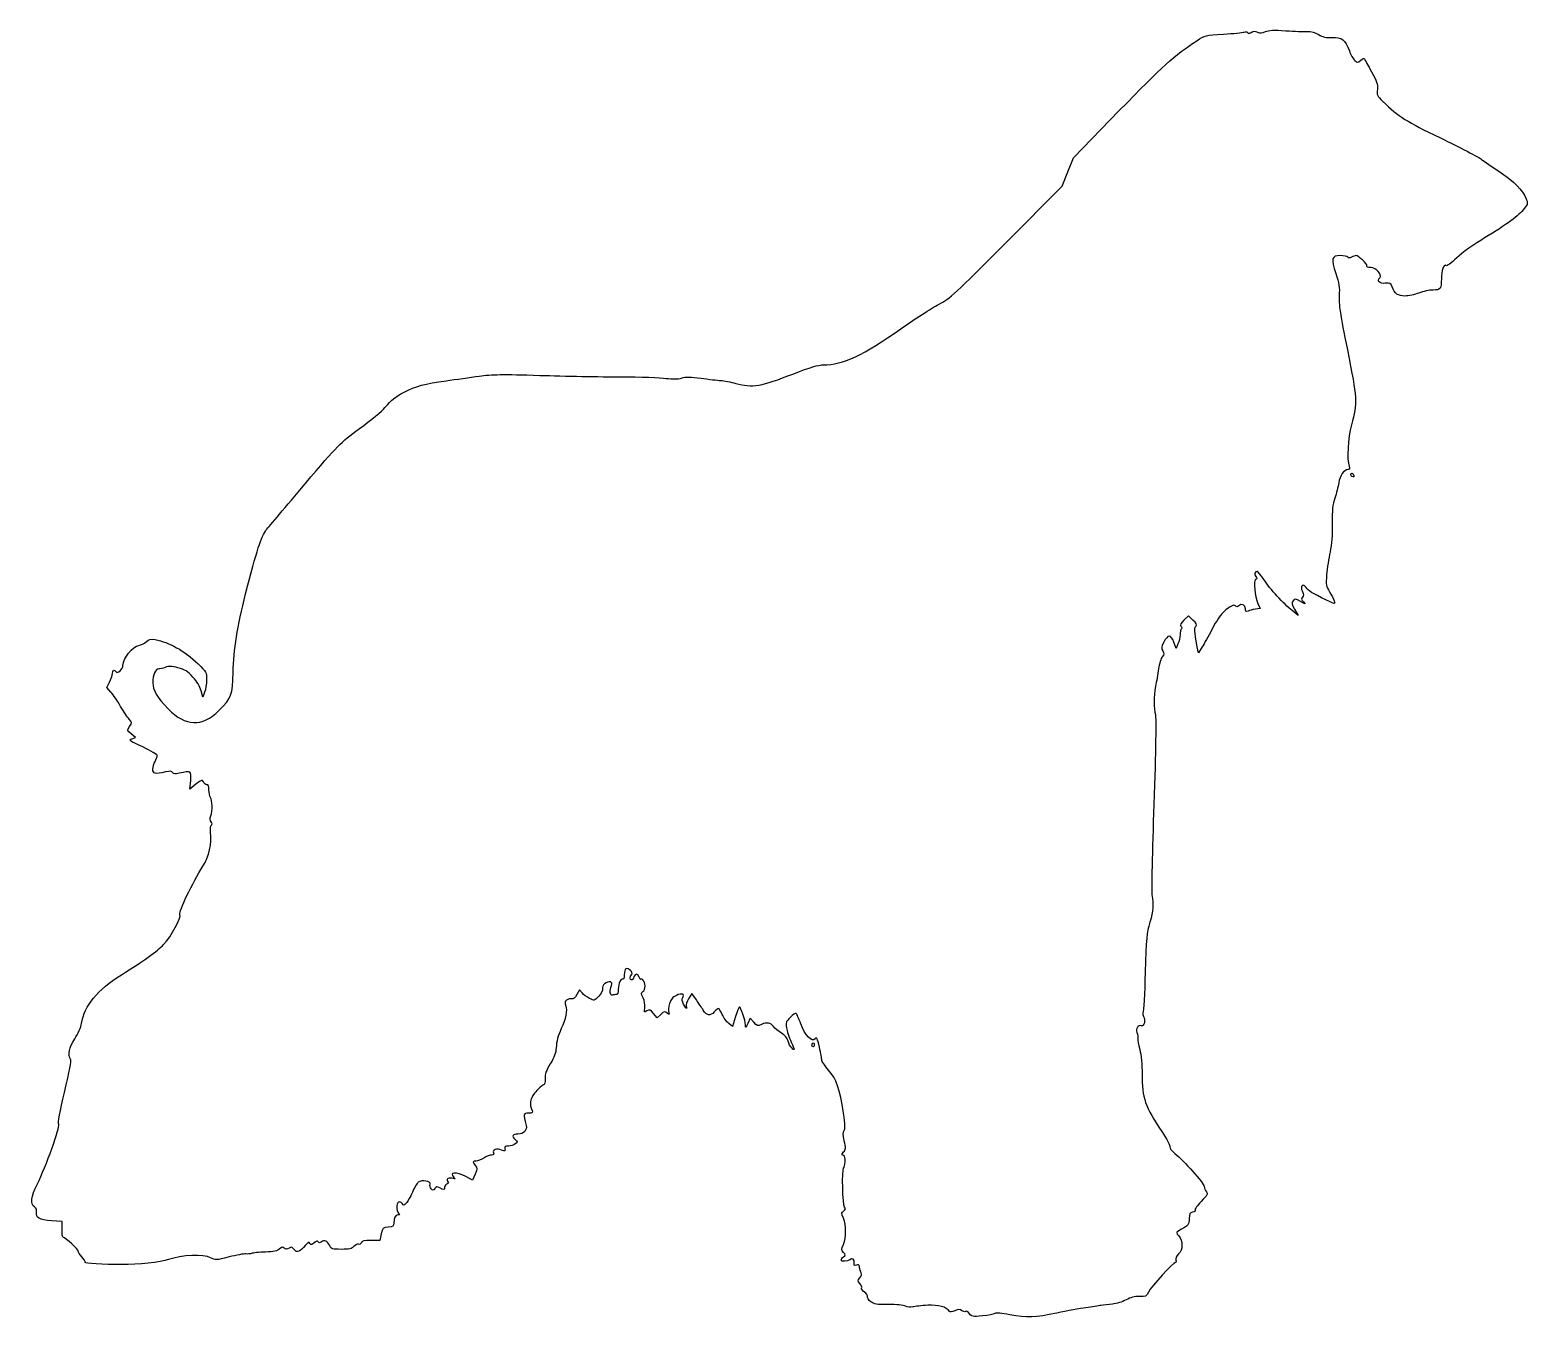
# Model space of a CAD drawing. Header units: centimetres. Extents: x -17.7 to 17.6, y -15.2 to 15.2.
import ezdxf

# ---------------------------------------------------------------- set-up
doc = ezdxf.new("R2010")
doc.units = ezdxf.units.CM
doc.header["$MEASUREMENT"] = 0
doc.layers.add('Layer 1', color=7, linetype='Continuous')

msp = doc.modelspace()

# ---------------------------------------------------------------- linework, layer by layer
at = {"layer": 'Layer 1'}
for points, knots in [([(11.44764, 15.14122), (11.37003, 15.10594), (11.32064, 15.10241), (11.26067, 15.13064), (11.26067, 15.13064), (11.2007, 15.15533), (11.15836, 15.15533), (11.1125, 15.12358), (11.1125, 15.12358), (11.06664, 15.09536), (11.03842, 15.09536), (11.02078, 15.12005), (11.02078, 15.12005), (11.0102, 15.14122), (10.97492, 15.14474), (10.93964, 15.13063), (10.93964, 15.13063), (10.90789, 15.11652), (10.68917, 15.09535), (10.45281, 15.08124), (10.45281, 15.08124), (10.033, 15.06007), (10.01889, 15.05655), (9.82487, 14.92602), (9.82487, 14.92602), (9.30276, 14.5803), (9.01701, 14.32277), (8.00101, 13.27855), (8.00101, 13.27855), (8.00101, 13.27855), (6.92151, 12.1673), (6.92151, 12.1673), (6.92151, 12.1673), (6.92151, 12.1673), (6.78745, 11.83569), (6.78745, 11.83569), (6.78745, 11.83569), (6.78745, 11.83569), (6.65692, 11.50055), (6.65692, 11.50055), (6.65692, 11.50055), (6.65692, 11.50055), (5.34811, 10.18469), (5.34811, 10.18469), (5.34811, 10.18469), (4.11339, 8.94291), (4.02167, 8.86177), (3.73944, 8.71008), (3.73944, 8.71008), (3.57363, 8.62189), (3.175, 8.36436), (2.85044, 8.13505), (2.85044, 8.13505), (1.97202, 7.51063), (1.48166, 7.28486), (1.03011, 7.28486), (1.03011, 7.28486), (0.89605, 7.28486), (0.71967, 7.23194), (0.32455, 7.07672), (0.32455, 7.07672), (-0.43745, 6.77686), (-0.64912, 6.74158), (-1.0407, 6.84741), (-1.0407, 6.84741), (-1.15712, 6.88269), (-1.31587, 6.91091), (-1.39348, 6.91797), (-1.39348, 6.91797), (-1.47109, 6.9215), (-1.67923, 6.94619), (-1.85915, 6.97089), (-1.85915, 6.97089), (-2.10609, 7.00264), (-2.21546, 7.00617), (-2.31776, 6.97442), (-2.31776, 6.97442), (-2.40948, 6.9462), (-2.52237, 6.9462), (-2.68112, 6.96736), (-2.68112, 6.96736), (-2.80812, 6.985), (-3.29143, 7.00264), (-3.75709, 7.00264), (-3.75709, 7.00264), (-4.22276, 7.00264), (-5.08001, 7.02028), (-5.66209, 7.03792), (-5.66209, 7.03792), (-6.54051, 7.06614), (-6.78392, 7.06261), (-7.09084, 7.02028), (-7.09084, 7.02028), (-7.29545, 6.99206), (-7.6447, 6.94267), (-7.86695, 6.91092), (-7.86695, 6.91092), (-8.36084, 6.84389), (-8.60073, 6.78039), (-8.85473, 6.64281), (-8.85473, 6.64281), (-9.08051, 6.52287), (-9.14754, 6.46995), (-9.30981, 6.27945), (-9.30981, 6.27945), (-9.37331, 6.20184), (-9.64495, 5.97959), (-9.90953, 5.78556), (-9.90953, 5.78556), (-10.37872, 5.43631), (-10.40342, 5.41162), (-11.19364, 4.48028), (-11.19364, 4.48028), (-11.63814, 3.95464), (-12.04736, 3.46781), (-12.10733, 3.39372), (-12.10733, 3.39372), (-12.22375, 3.24908), (-12.33311, 2.90689), (-12.59416, 1.88736), (-12.59416, 1.88736), (-12.79172, 1.1183), (-12.87638, 0.56797), (-12.89049, 0.03528), (-12.89049, 0.03528), (-12.90107, -0.50094), (-12.92224, -0.56444), (-13.22563, -0.8643), (-13.22563, -0.8643), (-13.62074, -1.25588), (-14.01232, -1.24177), (-14.41802, -0.82549), (-14.41802, -0.82549), (-14.68966, -0.53974), (-14.78138, -0.38452), (-14.78138, -0.20813), (-14.78138, -0.20813), (-14.78138, -0.02116), (-14.71788, 0.12701), (-14.6438, 0.11995), (-14.6438, 0.11995), (-14.61205, 0.11642), (-14.54149, 0.13053), (-14.48858, 0.15523), (-14.48858, 0.15523), (-14.40744, 0.18698), (-14.34394, 0.18345), (-14.18872, 0.14465), (-14.18872, 0.14465), (-14.02644, 0.10232), (-13.95941, 0.05998), (-13.83594, -0.07407), (-13.83594, -0.07407), (-13.74422, -0.17285), (-13.67013, -0.29985), (-13.64191, -0.3951), (-13.64191, -0.3951), (-13.64191, -0.3951), (-13.6031, -0.55032), (-13.6031, -0.55032), (-13.6031, -0.55032), (-13.6031, -0.55032), (-13.56077, -0.4339), (-13.56077, -0.4339), (-13.56077, -0.4339), (-13.53608, -0.3704), (-13.51491, -0.23634), (-13.51491, -0.13757), (-13.51491, -0.13757), (-13.51138, 0.03529), (-13.51844, 0.0494), (-13.71599, 0.23637), (-13.71599, 0.23637), (-14.04407, 0.55034), (-14.39685, 0.7479), (-14.72493, 0.80787), (-14.72493, 0.80787), (-14.83429, 0.82904), (-14.8731, 0.82198), (-14.94012, 0.75848), (-14.94012, 0.75848), (-14.98245, 0.71615), (-15.06359, 0.68087), (-15.11298, 0.67381), (-15.11298, 0.67381), (-15.25056, 0.6597), (-15.48692, 0.35984), (-15.48692, 0.20109), (-15.48692, 0.20109), (-15.48692, 0.11642), (-15.61039, -0.00352), (-15.64567, 0.0494), (-15.64567, 0.0494), (-15.68448, 0.11643), (-15.73386, 0.09173), (-15.73386, 0.01059), (-15.73386, 0.01059), (-15.73739, -0.03527), (-15.76561, -0.12699), (-15.80089, -0.19402), (-15.80089, -0.19402), (-15.80089, -0.19402), (-15.86792, -0.31749), (-15.86792, -0.31749), (-15.86792, -0.31749), (-15.86792, -0.31749), (-15.76914, -0.43038), (-15.76914, -0.43038), (-15.76914, -0.43038), (-15.7127, -0.49035), (-15.61039, -0.64205), (-15.53983, -0.76552), (-15.53983, -0.76552), (-15.46927, -0.88899), (-15.37755, -1.02305), (-15.33875, -1.06538), (-15.33875, -1.06538), (-15.26819, -1.14299), (-15.26819, -1.14652), (-15.32817, -1.23824), (-15.32817, -1.23824), (-15.39167, -1.33349), (-15.39167, -1.33702), (-15.28936, -1.41463), (-15.28936, -1.41463), (-15.28936, -1.41463), (-15.19058, -1.49577), (-15.19058, -1.49577), (-15.19058, -1.49577), (-15.19058, -1.49577), (-15.27525, -1.52752), (-15.27525, -1.52752), (-15.27525, -1.52752), (-15.35639, -1.55927), (-15.33522, -1.57691), (-15.01772, -1.72155), (-15.01772, -1.72155), (-14.83075, -1.80974), (-14.67553, -1.90499), (-14.67553, -1.92969), (-14.67553, -1.92969), (-14.67906, -1.95438), (-14.70022, -2.01436), (-14.72845, -2.06375), (-14.72845, -2.06375), (-14.75667, -2.11314), (-14.77784, -2.19428), (-14.78137, -2.24719), (-14.78137, -2.24719), (-14.78137, -2.35655), (-14.72845, -2.37066), (-14.48151, -2.31069), (-14.48151, -2.31069), (-14.37568, -2.286), (-14.33334, -2.28952), (-14.3157, -2.3248), (-14.3157, -2.3248), (-14.29453, -2.36361), (-14.25573, -2.36713), (-14.15695, -2.34244), (-14.15695, -2.34244), (-13.87826, -2.27894), (-13.86767, -2.286), (-13.88884, -2.51177), (-13.88884, -2.51177), (-13.88884, -2.51177), (-13.91001, -2.71285), (-13.91001, -2.71285), (-13.91001, -2.71285), (-13.91001, -2.71285), (-13.76537, -2.59643), (-13.76537, -2.59643), (-13.76537, -2.59643), (-13.63131, -2.4906), (-13.61368, -2.48707), (-13.58898, -2.54704), (-13.58898, -2.54704), (-13.57487, -2.58232), (-13.53959, -2.61054), (-13.51137, -2.61054), (-13.51137, -2.61054), (-13.47609, -2.61054), (-13.45845, -2.64935), (-13.45845, -2.73401), (-13.45845, -2.73401), (-13.45845, -2.80104), (-13.44081, -2.88218), (-13.42317, -2.9104), (-13.42317, -2.9104), (-13.37378, -2.98448), (-13.37025, -3.22437), (-13.41259, -3.34432), (-13.41259, -3.34432), (-13.44081, -3.41135), (-13.43728, -3.45368), (-13.40906, -3.48896), (-13.40906, -3.48896), (-13.38084, -3.52071), (-13.37731, -3.5454), (-13.402, -3.56304), (-13.402, -3.56304), (-13.42317, -3.57362), (-13.43022, -3.64771), (-13.41964, -3.73237), (-13.41964, -3.73237), (-13.38436, -3.98284), (-13.46197, -4.31445), (-13.59956, -4.53318), (-13.59956, -4.53318), (-13.8465, -4.91771), (-14.17812, -5.60915), (-14.14284, -5.66912), (-14.14284, -5.66912), (-14.10403, -5.73968), (-14.34392, -6.19123), (-14.52737, -6.3782), (-14.52737, -6.3782), (-14.67201, -6.52989), (-15.02479, -6.78389), (-15.51868, -7.09081), (-15.51868, -7.09081), (-16.09018, -7.44712), (-16.3971, -7.82106), (-16.4606, -8.23734), (-16.4606, -8.23734), (-16.47471, -8.32553), (-16.54527, -8.48428), (-16.62288, -8.60423), (-16.62288, -8.60423), (-16.75694, -8.81237), (-16.78869, -8.96054), (-16.72166, -9.08048), (-16.72166, -9.08048), (-16.70049, -9.12634), (-16.7393, -9.34859), (-16.86277, -9.86365), (-16.86277, -9.86365), (-16.9686, -10.31168), (-17.02152, -10.59743), (-17.00035, -10.62212), (-17.00035, -10.62212), (-16.96154, -10.66798), (-17.30374, -11.62754), (-17.50129, -12.01912), (-17.50129, -12.01912), (-17.65298, -12.32251), (-17.67768, -12.4989), (-17.57185, -12.56593), (-17.57185, -12.56593), (-17.52952, -12.59415), (-17.51188, -12.63296), (-17.52246, -12.6894), (-17.52246, -12.6894), (-17.54715, -12.8164), (-17.4519, -12.86932), (-17.16968, -12.89048), (-17.16968, -12.89048), (-17.16968, -12.89048), (-16.91568, -12.91165), (-16.91568, -12.91165), (-16.91568, -12.91165), (-16.91568, -12.91165), (-16.91921, -13.09509), (-16.91921, -13.09509), (-16.91921, -13.09509), (-16.92274, -13.1974), (-16.91215, -13.28206), (-16.89452, -13.28206), (-16.89452, -13.28206), (-16.84513, -13.28206), (-16.52763, -13.57487), (-16.53821, -13.61014), (-16.53821, -13.61014), (-16.54527, -13.63131), (-16.50646, -13.68775), (-16.45354, -13.7442), (-16.45354, -13.7442), (-16.40415, -13.79712), (-16.36887, -13.85356), (-16.37946, -13.8712), (-16.37946, -13.8712), (-16.39357, -13.89589), (-15.95965, -13.92059), (-15.50457, -13.92412), (-15.50457, -13.92412), (-15.14474, -13.92765), (-14.59793, -13.86768), (-14.41096, -13.80418), (-14.41096, -13.80418), (-14.10404, -13.69835), (-13.58193, -13.67365), (-13.41965, -13.76185), (-13.41965, -13.76185), (-13.30323, -13.82535), (-13.29618, -13.82535), (-12.98573, -13.74421), (-12.98573, -13.74421), (-12.81287, -13.70188), (-12.63648, -13.6666), (-12.59062, -13.67365), (-12.59062, -13.67365), (-12.54476, -13.67718), (-12.48126, -13.67012), (-12.45304, -13.65954), (-12.45304, -13.65954), (-12.42482, -13.64896), (-12.28018, -13.63485), (-12.12848, -13.62779), (-12.12848, -13.62779), (-11.93445, -13.62073), (-11.8392, -13.59957), (-11.79334, -13.55371), (-11.79334, -13.55371), (-11.74042, -13.50785), (-11.71573, -13.50432), (-11.68398, -13.53607), (-11.68398, -13.53607), (-11.6487, -13.57135), (-11.62401, -13.57135), (-11.57109, -13.53607), (-11.57109, -13.53607), (-11.51465, -13.50079), (-11.49701, -13.50785), (-11.45115, -13.56782), (-11.45115, -13.56782), (-11.39118, -13.65601), (-11.30651, -13.62426), (-11.18304, -13.46904), (-11.18304, -13.46904), (-11.12307, -13.39143), (-11.1019, -13.38437), (-11.07721, -13.42318), (-11.07721, -13.42318), (-11.05252, -13.46551), (-11.03488, -13.46199), (-10.97843, -13.40907), (-10.97843, -13.40907), (-10.92904, -13.36674), (-10.90082, -13.35968), (-10.88318, -13.3879), (-10.88318, -13.3879), (-10.86554, -13.41612), (-10.84437, -13.41612), (-10.8091, -13.38437), (-10.8091, -13.38437), (-10.74207, -13.33145), (-10.66093, -13.36673), (-10.61154, -13.47609), (-10.61154, -13.47609), (-10.57626, -13.55723), (-10.5551, -13.56428), (-10.33637, -13.56428), (-10.33637, -13.56428), (-10.1494, -13.56428), (-10.08943, -13.55017), (-10.04004, -13.49725), (-10.04004, -13.49725), (-10.00476, -13.45844), (-9.95537, -13.43728), (-9.93068, -13.44433), (-9.93068, -13.44433), (-9.90599, -13.45491), (-9.87776, -13.43727), (-9.86718, -13.40905), (-9.86718, -13.40905), (-9.84954, -13.36672), (-9.7931, -13.35261), (-9.63787, -13.35261), (-9.63787, -13.35261), (-9.63787, -13.35261), (-9.42973, -13.35261), (-9.42973, -13.35261), (-9.42973, -13.35261), (-9.42973, -13.35261), (-9.39798, -13.20092), (-9.39798, -13.20092), (-9.39798, -13.20092), (-9.36976, -13.05981), (-9.35917, -13.05275), (-9.23217, -13.04217), (-9.23217, -13.04217), (-9.12281, -13.03159), (-9.10164, -13.01748), (-9.10164, -12.94692), (-9.10164, -12.94692), (-9.10164, -12.82345), (-9.06636, -12.75289), (-9.00286, -12.75289), (-9.00286, -12.75289), (-8.96053, -12.75289), (-8.957, -12.74231), (-8.98875, -12.71056), (-8.98875, -12.71056), (-9.04167, -12.65764), (-9.04519, -12.48125), (-8.98875, -12.4495), (-8.98875, -12.4495), (-8.96758, -12.43539), (-8.93231, -12.4495), (-8.90761, -12.48125), (-8.90761, -12.48125), (-8.8688, -12.53769), (-8.86175, -12.53417), (-8.80883, -12.47772), (-8.80883, -12.47772), (-8.77708, -12.44244), (-8.71358, -12.32955), (-8.66419, -12.22019), (-8.66419, -12.22019), (-8.61833, -12.11436), (-8.55483, -12.005), (-8.52308, -11.9803), (-8.52308, -11.9803), (-8.44547, -11.9168), (-8.21616, -11.95913), (-8.24439, -12.02969), (-8.24439, -12.02969), (-8.25497, -12.06144), (-8.24439, -12.1073), (-8.2197, -12.13552), (-8.2197, -12.13552), (-8.18089, -12.18138), (-8.17031, -12.18138), (-8.13151, -12.13199), (-8.13151, -12.13199), (-8.09976, -12.08613), (-8.07507, -12.0826), (-8.01509, -12.11435), (-8.01509, -12.11435), (-7.91984, -12.16727), (-7.9022, -12.16374), (-7.9022, -12.10024), (-7.9022, -12.10024), (-7.9022, -12.06849), (-7.87751, -12.03674), (-7.84928, -12.02616), (-7.84928, -12.02616), (-7.81047, -12.00852), (-7.80342, -11.99088), (-7.83164, -11.95913), (-7.83164, -11.95913), (-7.8775, -11.90269), (-7.79283, -11.86388), (-7.69758, -11.89563), (-7.69758, -11.89563), (-7.64819, -11.91327), (-7.64466, -11.90621), (-7.68347, -11.86741), (-7.68347, -11.86741), (-7.80341, -11.74041), (-7.63761, -11.7263), (-7.40478, -11.84977), (-7.40478, -11.84977), (-7.40478, -11.84977), (-7.24603, -11.93444), (-7.24603, -11.93444), (-7.24603, -11.93444), (-7.24603, -11.93444), (-7.18606, -11.79333), (-7.18606, -11.79333), (-7.18606, -11.79333), (-7.12962, -11.66633), (-7.12962, -11.64516), (-7.179, -11.59225), (-7.179, -11.59225), (-7.24956, -11.51111), (-7.24603, -11.48289), (-7.16136, -11.48289), (-7.16136, -11.48289), (-7.12255, -11.48289), (-7.04142, -11.45114), (-6.97792, -11.41233), (-6.97792, -11.41233), (-6.91442, -11.37352), (-6.83328, -11.34177), (-6.79448, -11.34177), (-6.79448, -11.34177), (-6.75215, -11.34177), (-6.73804, -11.32413), (-6.75215, -11.28885), (-6.75215, -11.28885), (-6.78037, -11.21477), (-6.67807, -11.17949), (-6.56165, -11.22535), (-6.56165, -11.22535), (-6.47698, -11.2571), (-6.4664, -11.25357), (-6.48051, -11.19713), (-6.48051, -11.19713), (-6.49462, -11.14421), (-6.48051, -11.1301), (-6.39937, -11.1301), (-6.39937, -11.1301), (-6.34293, -11.1301), (-6.26884, -11.10541), (-6.23709, -11.08071), (-6.23709, -11.08071), (-6.17712, -11.03838), (-6.17712, -11.03132), (-6.24415, -10.97135), (-6.24415, -10.97135), (-6.32882, -10.89374), (-6.30412, -10.84788), (-6.17359, -10.84788), (-6.17359, -10.84788), (-6.03953, -10.84788), (-5.95134, -10.75616), (-5.97956, -10.64327), (-5.97956, -10.64327), (-6.05012, -10.35752), (-6.05012, -10.35399), (-5.92664, -10.35399), (-5.92664, -10.35399), (-5.83139, -10.35399), (-5.81728, -10.34341), (-5.83845, -10.29049), (-5.83845, -10.29049), (-5.90901, -10.12821), (-5.89842, -10.04355), (-5.78201, -9.8848), (-5.78201, -9.8848), (-5.71498, -9.80013), (-5.63032, -9.71547), (-5.59151, -9.69783), (-5.59151, -9.69783), (-5.53507, -9.67314), (-5.52448, -9.63786), (-5.53154, -9.53555), (-5.53154, -9.53555), (-5.54212, -9.43324), (-5.5139, -9.35563), (-5.4116, -9.18983), (-5.4116, -9.18983), (-5.31988, -9.03814), (-5.28107, -8.9323), (-5.27402, -8.81236), (-5.27402, -8.81236), (-5.26344, -8.65714), (-5.23521, -8.54072), (-5.15408, -8.3608), (-5.15408, -8.3608), (-5.05177, -8.13502), (-5.00944, -7.92688), (-5.04472, -7.82811), (-5.04472, -7.82811), (-5.07647, -7.74697), (-5.07294, -7.71875), (-5.02708, -7.687), (-5.02708, -7.687), (-4.99533, -7.66231), (-4.94241, -7.65172), (-4.91066, -7.65878), (-4.91066, -7.65878), (-4.87185, -7.66936), (-4.82952, -7.63761), (-4.78719, -7.56), (-4.78719, -7.56), (-4.78719, -7.56), (-4.72016, -7.44711), (-4.72016, -7.44711), (-4.72016, -7.44711), (-4.72016, -7.44711), (-4.66372, -7.52119), (-4.66372, -7.52119), (-4.66372, -7.52119), (-4.63197, -7.56), (-4.55083, -7.61997), (-4.49086, -7.65172), (-4.49086, -7.65172), (-4.37444, -7.70816), (-4.37444, -7.70816), (-4.26861, -7.59528), (-4.26861, -7.59528), (-4.21217, -7.53178), (-4.17336, -7.45417), (-4.18394, -7.42242), (-4.18394, -7.42242), (-4.191, -7.39067), (-4.1663, -7.33775), (-4.13102, -7.30248), (-4.13102, -7.30248), (-4.04283, -7.22487), (-3.92994, -7.25662), (-3.96874, -7.34834), (-3.96874, -7.34834), (-4.01813, -7.46123), (-4.00755, -7.5847), (-3.9511, -7.57059), (-3.9511, -7.57059), (-3.92288, -7.56353), (-3.87702, -7.55648), (-3.85232, -7.55648), (-3.85232, -7.55648), (-3.82763, -7.55648), (-3.80999, -7.50709), (-3.80999, -7.43654), (-3.80999, -7.43654), (-3.80999, -7.29543), (-3.75002, -7.16843), (-3.70063, -7.19665), (-3.70063, -7.19665), (-3.68299, -7.21076), (-3.66888, -7.1649), (-3.66888, -7.09434), (-3.66888, -7.09434), (-3.66888, -7.02731), (-3.65124, -6.96028), (-3.63007, -6.9497), (-3.63007, -6.9497), (-3.57715, -6.91442), (-3.44663, -7.04142), (-3.49249, -7.08728), (-3.49249, -7.08728), (-3.53835, -7.13314), (-3.53835, -7.21428), (-3.49602, -7.21428), (-3.49602, -7.21428), (-3.47838, -7.21428), (-3.45016, -7.18253), (-3.43958, -7.14372), (-3.43958, -7.14372), (-3.41136, -7.052), (-3.35844, -7.05553), (-3.31611, -7.15078), (-3.31611, -7.15078), (-3.29847, -7.19664), (-3.28436, -7.21781), (-3.28436, -7.20017), (-3.28436, -7.20017), (-3.28083, -7.18253), (-3.25614, -7.18959), (-3.22792, -7.21428), (-3.22792, -7.21428), (-3.16089, -7.27072), (-3.16089, -7.45064), (-3.22792, -7.48945), (-3.22792, -7.48945), (-3.27731, -7.51414), (-3.27731, -7.53178), (-3.22439, -7.63409), (-3.22439, -7.63409), (-3.18911, -7.70817), (-3.175, -7.79284), (-3.18558, -7.87045), (-3.18558, -7.87045), (-3.20322, -7.97981), (-3.19969, -7.98687), (-3.13619, -7.94453), (-3.13619, -7.94453), (-3.07269, -7.90925), (-3.05152, -7.91631), (-2.97744, -8.0045), (-2.97744, -8.0045), (-2.97744, -8.0045), (-2.88925, -8.10328), (-2.88925, -8.10328), (-2.88925, -8.10328), (-2.88925, -8.10328), (-2.80458, -8.02567), (-2.80458, -8.02567), (-2.80458, -8.02567), (-2.7305, -7.95511), (-2.70933, -7.95159), (-2.65641, -7.99392), (-2.65641, -7.99392), (-2.60349, -8.03625), (-2.59997, -8.03625), (-2.62113, -7.97981), (-2.62113, -7.97981), (-2.63524, -7.94453), (-2.62466, -7.85281), (-2.59996, -7.77167), (-2.59996, -7.77167), (-2.56821, -7.66231), (-2.5294, -7.61645), (-2.44121, -7.57764), (-2.44121, -7.57764), (-2.30715, -7.5212), (-2.24013, -7.54236), (-2.28952, -7.63056), (-2.28952, -7.63056), (-2.31069, -7.66937), (-2.30363, -7.72228), (-2.27188, -7.78578), (-2.27188, -7.78578), (-2.21896, -7.88809), (-2.17663, -7.91984), (-2.20838, -7.83164), (-2.20838, -7.83164), (-2.21896, -7.80342), (-2.19427, -7.72581), (-2.15194, -7.65525), (-2.15194, -7.65525), (-2.15194, -7.65525), (-2.07433, -7.53178), (-2.07433, -7.53178), (-2.07433, -7.53178), (-2.07433, -7.53178), (-1.9685, -7.67995), (-1.9685, -7.67995), (-1.9685, -7.67995), (-1.91206, -7.76462), (-1.83797, -7.87398), (-1.80622, -7.92689), (-1.80622, -7.92689), (-1.72508, -8.05742), (-1.64394, -8.068), (-1.54869, -7.96922), (-1.54869, -7.96922), (-1.50636, -7.92336), (-1.4605, -7.88455), (-1.44638, -7.88455), (-1.44638, -7.88455), (-1.4358, -7.88455), (-1.39699, -7.94805), (-1.36171, -8.02566), (-1.36171, -8.02566), (-1.32996, -8.10327), (-1.2594, -8.19852), (-1.20649, -8.23733), (-1.20649, -8.23733), (-1.20649, -8.23733), (-1.11477, -8.31141), (-1.11477, -8.31141), (-1.11477, -8.31141), (-1.11477, -8.31141), (-1.04774, -8.07858), (-1.04774, -8.07858), (-1.04774, -8.07858), (-1.00893, -7.95158), (-0.9666, -7.84927), (-0.95249, -7.84927), (-0.95249, -7.84927), (-0.92074, -7.84927), (-0.81138, -8.1703), (-0.81138, -8.2726), (-0.81138, -8.2726), (-0.80785, -8.35021), (-0.80432, -8.34668), (-0.75494, -8.23732), (-0.75494, -8.23732), (-0.75494, -8.23732), (-0.70202, -8.11385), (-0.70202, -8.11385), (-0.70202, -8.11385), (-0.70202, -8.11385), (-0.61383, -8.21263), (-0.61383, -8.21263), (-0.61383, -8.21263), (-0.53622, -8.30435), (-0.52211, -8.30788), (-0.43391, -8.26202), (-0.43391, -8.26202), (-0.31397, -8.20558), (-0.21166, -8.22321), (-0.14816, -8.31494), (-0.14816, -8.31494), (-0.11994, -8.35022), (-0.0388, -8.42077), (0.03528, -8.46663), (0.03528, -8.46663), (0.12347, -8.52307), (0.17639, -8.58657), (0.19403, -8.65713), (0.19403, -8.65713), (0.20461, -8.71357), (0.24695, -8.78766), (0.28575, -8.82294), (0.28575, -8.82294), (0.35278, -8.88291), (0.34925, -8.8688), (0.26811, -8.68183), (0.26811, -8.68183), (0.21519, -8.56541), (0.1658, -8.41372), (0.15522, -8.33964), (0.15522, -8.33964), (0.13405, -8.22322), (0.14464, -8.19147), (0.24341, -8.09622), (0.24341, -8.09622), (0.30338, -8.03625), (0.36688, -7.99391), (0.38099, -8.0045), (0.38099, -8.0045), (0.39863, -8.01508), (0.44802, -8.12444), (0.49035, -8.24439), (0.49035, -8.24439), (0.5856, -8.5125), (0.76199, -8.69595), (0.82902, -8.6007), (0.82902, -8.6007), (0.8643, -8.55131), (0.88194, -8.58659), (0.93133, -8.80178), (0.93133, -8.80178), (0.96308, -8.94289), (0.98777, -9.07695), (0.98777, -9.10164), (0.98777, -9.10164), (0.98777, -9.12986), (1.05833, -9.23217), (1.14652, -9.338), (1.14652, -9.338), (1.33349, -9.55319), (1.4111, -9.7825), (1.4993, -10.35047), (1.4993, -10.35047), (1.54163, -10.63269), (1.54516, -10.72441), (1.51341, -10.76322), (1.51341, -10.76322), (1.48166, -10.80203), (1.48166, -10.85847), (1.51694, -11.00664), (1.51694, -11.00664), (1.55927, -11.1795), (1.55575, -11.20772), (1.50283, -11.2677), (1.50283, -11.2677), (1.44991, -11.32414), (1.44991, -11.33473), (1.49577, -11.35237), (1.49577, -11.35237), (1.53458, -11.36648), (1.54516, -11.41234), (1.5381, -11.50054), (1.5381, -11.50054), (1.53104, -11.5711), (1.51693, -11.6346), (1.50282, -11.64871), (1.50282, -11.64871), (1.46049, -11.69104), (1.47813, -12.5236), (1.52399, -12.56946), (1.52399, -12.56946), (1.55574, -12.60121), (1.55221, -12.62238), (1.50635, -12.65765), (1.50635, -12.65765), (1.44638, -12.69646), (1.44638, -12.71057), (1.49929, -12.83051), (1.49929, -12.83051), (1.56632, -12.99632), (1.56632, -13.28207), (1.49929, -13.44787), (1.49929, -13.44787), (1.4499, -13.56076), (1.4499, -13.58193), (1.49929, -13.63484), (1.49929, -13.63484), (1.54868, -13.68776), (1.54868, -13.69834), (1.49929, -13.74067), (1.49929, -13.74067), (1.47107, -13.76536), (1.44637, -13.79711), (1.44637, -13.81475), (1.44637, -13.81475), (1.44637, -13.86061), (1.60159, -13.85356), (1.64745, -13.80769), (1.64745, -13.80769), (1.70389, -13.75125), (1.77445, -13.80416), (1.75328, -13.88883), (1.75328, -13.88883), (1.73917, -13.94175), (1.74975, -13.95233), (1.80267, -13.93469), (1.80267, -13.93469), (1.845, -13.92058), (1.87323, -13.93116), (1.87675, -13.95938), (1.87675, -13.95938), (1.87675, -13.98407), (1.88381, -14.01935), (1.88381, -14.04052), (1.88381, -14.04052), (1.88734, -14.05816), (1.90145, -14.09696), (1.91909, -14.12166), (1.91909, -14.12166), (1.93673, -14.14988), (1.92262, -14.19574), (1.88381, -14.23808), (1.88381, -14.23808), (1.82737, -14.30158), (1.82737, -14.30864), (1.88381, -14.37214), (1.88381, -14.37214), (1.91909, -14.41095), (1.93673, -14.45681), (1.92614, -14.47797), (1.92614, -14.47797), (1.91203, -14.49914), (1.94378, -14.54147), (1.99317, -14.57322), (1.99317, -14.57322), (2.04256, -14.60497), (2.07784, -14.65436), (2.06725, -14.67905), (2.06725, -14.67905), (2.05667, -14.70374), (2.09194, -14.76019), (2.14133, -14.79899), (2.14133, -14.79899), (2.22247, -14.86249), (2.27891, -14.86955), (2.55408, -14.86602), (2.55408, -14.86602), (2.75516, -14.86249), (2.90686, -14.8766), (2.95977, -14.9013), (2.95977, -14.9013), (3.00563, -14.92599), (3.07971, -14.93658), (3.13263, -14.92247), (3.13263, -14.92247), (3.18555, -14.90836), (3.3443, -14.89072), (3.48541, -14.88366), (3.48541, -14.88366), (3.73941, -14.86955), (3.92638, -14.92247), (3.99341, -15.02124), (3.99341, -15.02124), (4.00752, -15.04593), (4.05338, -15.04241), (4.12394, -15.01066), (4.12394, -15.01066), (4.20861, -14.97538), (4.24388, -14.97538), (4.28622, -15.01066), (4.28622, -15.01066), (4.31444, -15.03183), (4.35325, -15.04241), (4.37441, -15.0283), (4.37441, -15.0283), (4.3991, -15.01419), (4.44144, -15.03888), (4.46966, -15.08122), (4.46966, -15.08122), (4.51905, -15.15178), (4.54022, -15.1553), (4.77658, -15.13414), (4.77658, -15.13414), (4.91416, -15.12003), (5.04469, -15.09533), (5.06586, -15.0777), (5.06586, -15.0777), (5.08703, -15.06006), (5.23519, -15.07064), (5.41864, -15.10592), (5.41864, -15.10592), (5.83492, -15.18353), (6.01131, -15.17648), (6.52989, -15.06711), (6.52989, -15.06711), (6.76978, -15.01419), (7.08022, -14.95775), (7.21428, -14.94011), (7.21428, -14.94011), (7.35186, -14.91894), (7.51061, -14.89425), (7.56706, -14.88719), (7.56706, -14.88719), (7.62703, -14.87661), (7.74698, -14.8625), (7.8387, -14.85544), (7.8387, -14.85544), (7.93042, -14.84838), (8.07506, -14.80252), (8.15973, -14.75666), (8.15973, -14.75666), (8.26556, -14.69669), (8.36081, -14.67199), (8.4737, -14.67552), (8.4737, -14.67552), (8.62187, -14.68258), (8.63951, -14.67199), (8.68889, -14.57321), (8.68889, -14.57321), (8.74886, -14.44268), (9.28156, -13.8606), (9.32389, -13.87471), (9.32389, -13.87471), (9.34153, -13.87824), (9.34506, -13.85354), (9.33447, -13.81827), (9.33447, -13.81827), (9.32036, -13.77594), (9.34153, -13.72655), (9.39797, -13.67363), (9.39797, -13.67363), (9.50028, -13.57485), (9.5038, -13.35966), (9.4015, -13.24677), (9.4015, -13.24677), (9.34153, -13.17974), (9.34153, -13.16563), (9.38386, -13.14094), (9.38386, -13.14094), (9.64139, -12.98572), (9.64844, -12.97866), (9.64844, -12.83755), (9.64844, -12.83755), (9.64844, -12.72113), (9.66255, -12.69997), (9.72958, -12.68938), (9.72958, -12.68938), (9.77191, -12.68232), (9.79661, -12.66116), (9.78602, -12.63999), (9.78602, -12.63999), (9.77191, -12.62235), (9.83894, -12.5271), (9.93066, -12.43538), (9.93066, -12.43538), (10.07883, -12.28369), (10.09647, -12.25546), (10.05413, -12.20607), (10.05413, -12.20607), (10.02591, -12.17432), (10.00474, -12.11788), (10.00121, -12.0826), (10.00121, -12.0826), (9.99415, -12.00499), (9.5179, -11.46877), (9.31329, -11.30649), (9.31329, -11.30649), (9.23215, -11.24299), (9.18276, -11.17596), (9.19335, -11.15127), (9.19335, -11.15127), (9.20393, -11.12305), (9.11927, -10.96077), (9.00285, -10.78791), (9.00285, -10.78791), (8.60774, -10.2023), (8.53718, -9.99769), (8.53718, -9.43677), (8.53718, -9.43677), (8.53718, -9.21805), (8.51601, -8.97816), (8.48426, -8.85469), (8.48426, -8.85469), (8.45251, -8.7418), (8.43134, -8.62186), (8.4384, -8.59363), (8.4384, -8.59363), (8.44193, -8.56188), (8.43134, -8.50191), (8.41723, -8.45605), (8.41723, -8.45605), (8.38548, -8.3608), (8.44545, -8.26555), (8.51954, -8.2973), (8.51954, -8.2973), (8.58657, -8.32199), (8.6289, -8.14561), (8.57246, -8.07858), (8.57246, -8.07858), (8.55129, -8.05036), (8.54424, -8.00802), (8.55835, -7.98686), (8.55835, -7.98686), (8.57246, -7.96217), (8.59716, -7.5353), (8.61127, -7.04142), (8.61127, -7.04142), (8.63244, -6.23709), (8.64655, -6.10656), (8.72063, -5.85256), (8.72063, -5.85256), (8.80177, -5.57739), (8.81235, -5.45039), (8.76649, -5.20345), (8.76649, -5.20345), (8.75591, -5.13642), (8.77707, -4.18039), (8.81588, -3.0762), (8.81588, -3.0762), (8.85821, -1.79209), (8.87232, -1.03362), (8.85116, -0.95953), (8.85116, -0.95953), (8.80883, -0.81136), (8.81235, -0.53267), (8.85469, -0.29631), (8.85469, -0.29631), (8.87586, -0.19048), (8.90761, -0.0035), (8.92525, 0.11997), (8.92525, 0.11997), (8.94289, 0.23991), (8.98169, 0.37044), (9.01344, 0.40572), (9.01344, 0.40572), (9.06283, 0.45864), (9.06283, 0.4798), (9.02402, 0.5433), (9.02402, 0.5433), (8.98521, 0.6068), (8.98874, 0.63855), (9.04871, 0.75144), (9.04871, 0.75144), (9.14749, 0.93488), (9.21452, 0.93488), (9.28507, 0.75144), (9.28507, 0.75144), (9.28507, 0.75144), (9.34151, 0.59975), (9.34151, 0.59975), (9.34151, 0.59975), (9.34151, 0.59975), (9.38384, 0.70558), (9.38384, 0.70558), (9.38384, 0.70558), (9.40853, 0.76555), (9.4297, 0.8608), (9.43323, 0.9243), (9.43323, 0.9243), (9.43676, 0.9878), (9.45087, 1.04777), (9.46498, 1.06188), (9.46498, 1.06188), (9.47909, 1.07599), (9.47204, 1.10421), (9.4544, 1.12891), (9.4544, 1.12891), (9.42971, 1.15713), (9.4544, 1.19947), (9.52496, 1.27002), (9.52496, 1.27002), (9.52496, 1.27002), (9.63079, 1.37233), (9.63079, 1.37233), (9.63079, 1.37233), (9.63079, 1.37233), (9.73662, 1.27002), (9.73662, 1.27002), (9.73662, 1.27002), (9.81776, 1.19241), (9.83187, 1.16066), (9.80365, 1.12185), (9.80365, 1.12185), (9.76484, 1.07599), (9.76837, 1.03366), (9.83893, 0.63502), (9.83893, 0.63502), (9.83893, 0.63502), (9.86362, 0.49391), (9.86362, 0.49391), (9.86362, 0.49391), (9.86362, 0.49391), (9.95534, 0.63855), (9.95534, 0.63855), (9.95534, 0.63855), (10.00473, 0.71616), (10.10351, 0.89255), (10.17406, 1.03366), (10.17406, 1.03366), (10.24462, 1.17124), (10.35045, 1.34058), (10.41042, 1.41113), (10.41042, 1.41113), (10.54448, 1.56282), (10.71028, 1.65807), (10.74203, 1.60163), (10.74203, 1.60163), (10.75967, 1.57694), (10.78084, 1.58046), (10.81611, 1.60869), (10.81611, 1.60869), (10.88314, 1.66513), (10.97133, 1.6228), (10.97133, 1.53108), (10.97133, 1.53108), (10.97133, 1.47464), (10.98544, 1.46052), (11.03483, 1.48169), (11.03483, 1.48169), (11.06658, 1.4958), (11.14419, 1.51344), (11.20769, 1.52402), (11.20769, 1.52402), (11.20769, 1.52402), (11.31705, 1.54166), (11.31705, 1.54166), (11.31705, 1.54166), (11.31705, 1.54166), (11.26766, 1.6616), (11.26766, 1.6616), (11.26766, 1.6616), (11.1971, 1.83093), (11.16183, 2.18724), (11.21474, 2.22252), (11.21474, 2.22252), (11.24649, 2.24016), (11.24649, 2.2578), (11.21827, 2.29308), (11.21827, 2.29308), (11.17594, 2.34247), (11.1971, 2.41655), (11.25002, 2.41655), (11.25002, 2.41655), (11.26766, 2.41655), (11.33469, 2.33188), (11.40524, 2.22958), (11.40524, 2.22958), (11.55341, 2.0038), (11.87443, 1.6475), (12.07552, 1.49227), (12.07552, 1.49227), (12.07552, 1.49227), (12.21663, 1.37938), (12.21663, 1.37938), (12.21663, 1.37938), (12.21663, 1.37938), (12.13196, 1.52402), (12.13196, 1.52402), (12.13196, 1.52402), (12.0614, 1.64749), (12.05788, 1.67571), (12.09668, 1.7251), (12.09668, 1.7251), (12.13901, 1.77802), (12.15665, 1.77449), (12.27307, 1.70393), (12.27307, 1.70393), (12.39301, 1.63337), (12.39654, 1.63337), (12.3401, 1.69687), (12.3401, 1.69687), (12.29071, 1.74979), (12.28718, 1.77801), (12.31893, 1.80976), (12.31893, 1.80976), (12.35068, 1.84151), (12.35068, 1.87326), (12.3154, 1.94382), (12.3154, 1.94382), (12.25543, 2.07435), (12.32598, 2.1449), (12.40359, 2.03554), (12.40359, 2.03554), (12.46003, 1.9544), (12.53412, 1.90854), (12.8869, 1.73921), (12.8869, 1.73921), (13.09151, 1.64043), (13.09151, 1.64043), (13.06682, 1.72157), (13.06682, 1.72157), (13.05271, 1.7639), (13.00332, 1.86268), (12.95393, 1.93676), (12.95393, 1.93676), (12.87632, 2.06376), (12.86926, 2.09904), (12.8869, 2.34245), (12.8869, 2.34245), (12.90101, 2.49062), (12.93629, 2.73051), (12.96804, 2.87514), (12.96804, 2.87514), (13.00332, 3.048), (13.02448, 3.28436), (13.02096, 3.54542), (13.02096, 3.54542), (13.01743, 3.86292), (13.02802, 3.99345), (13.08093, 4.14514), (13.08093, 4.14514), (13.11974, 4.25097), (13.15854, 4.41325), (13.17265, 4.50145), (13.17265, 4.50145), (13.19734, 4.67078), (13.29965, 4.81542), (13.39137, 4.81542), (13.39137, 4.81542), (13.4337, 4.81542), (13.43723, 4.83306), (13.41606, 4.89656), (13.41606, 4.89656), (13.36314, 5.04473), (13.39137, 5.56331), (13.4725, 5.87023), (13.4725, 5.87023), (13.61361, 6.40292), (13.61008, 6.48406), (13.37725, 7.63765), (13.37725, 7.63765), (13.20792, 8.48432), (13.16911, 8.72421), (13.18322, 8.91823), (13.18322, 8.91823), (13.19733, 9.10873), (13.17969, 9.21104), (13.10561, 9.43681), (13.10561, 9.43681), (12.98567, 9.79312), (13.0033, 9.86014), (13.21144, 9.86014), (13.21144, 9.86014), (13.29611, 9.86014), (13.37725, 9.8425), (13.38783, 9.82486), (13.38783, 9.82486), (13.40194, 9.80017), (13.43016, 9.80017), (13.47602, 9.82486), (13.47602, 9.82486), (13.5113, 9.8425), (13.55716, 9.86014), (13.5748, 9.86014), (13.5748, 9.86014), (13.6383, 9.86014), (13.85349, 9.66611), (13.83586, 9.62025), (13.83586, 9.62025), (13.8288, 9.59203), (13.86055, 9.57792), (13.92758, 9.57792), (13.92758, 9.57792), (14.05458, 9.57792), (14.20627, 9.40506), (14.13925, 9.33803), (14.13925, 9.33803), (14.06517, 9.26395), (14.13572, 9.19339), (14.26978, 9.2075), (14.26978, 9.2075), (14.37914, 9.22161), (14.40031, 9.21456), (14.43206, 9.12636), (14.43206, 9.12636), (14.49556, 8.96055), (14.56964, 8.90764), (14.73192, 8.90764), (14.73192, 8.90764), (14.81659, 8.90764), (14.96475, 8.93939), (15.06353, 8.9782), (15.06353, 8.9782), (15.16231, 9.01701), (15.31047, 9.04876), (15.39514, 9.04876), (15.39514, 9.04876), (15.57153, 9.04876), (15.5927, 9.07698), (15.5927, 9.31334), (15.5927, 9.31334), (15.5927, 9.50031), (15.65267, 9.67317), (15.69853, 9.62731), (15.69853, 9.62731), (15.7197, 9.60614), (15.81495, 9.67317), (15.95606, 9.80723), (15.95606, 9.80723), (16.07953, 9.92365), (16.37587, 10.13531), (16.61223, 10.27642), (16.61223, 10.27642), (17.13081, 10.59039), (17.42362, 10.80559), (17.54709, 10.96786), (17.54709, 10.96786), (17.63528, 11.08428), (17.63528, 11.09486), (17.5859, 11.2148), (17.5859, 11.2148), (17.50476, 11.40177), (17.30368, 11.60991), (17.00382, 11.81099), (17.00382, 11.81099), (16.85918, 11.90624), (16.66163, 12.04382), (16.56285, 12.11438), (16.56285, 12.11438), (16.4676, 12.18494), (16.01957, 12.41777), (15.56802, 12.63649), (15.56802, 12.63649), (14.7531, 13.02807), (14.61199, 13.11627), (14.2063, 13.5008), (14.2063, 13.5008), (14.0793, 13.62074), (14.06872, 13.64897), (14.08283, 13.78302), (14.08283, 13.78302), (14.09341, 13.90649), (14.07225, 13.97352), (13.94525, 14.19577), (13.94525, 14.19577), (13.86411, 14.34041), (13.79003, 14.47799), (13.78297, 14.49563), (13.78297, 14.49563), (13.77239, 14.52032), (13.73711, 14.50621), (13.69125, 14.46741), (13.69125, 14.46741), (13.62069, 14.40391), (13.61364, 14.40391), (13.55014, 14.46035), (13.55014, 14.46035), (13.51486, 14.4921), (13.45489, 14.59441), (13.42314, 14.68613), (13.42314, 14.68613), (13.32083, 14.95777), (13.24675, 15.01421), (13.01745, 15.00363), (13.01745, 15.00363), (12.86576, 14.99657), (12.7952, 15.01069), (12.69642, 15.07419), (12.69642, 15.07419), (12.61175, 15.12358), (12.52356, 15.14827), (12.43184, 15.14475), (12.43184, 15.14475), (12.35776, 15.14122), (12.12845, 15.14828), (11.92384, 15.16239), (11.92384, 15.16239), (11.64162, 15.18003), (11.52873, 15.1765), (11.44759, 15.14122), (11.44759, 15.14122), (11.44759, 15.14122), (11.44764, 15.14122), (11.44764, 15.14122)], [0, 0, 0, 0, 0.00259067, 0.00259067, 0.00259067, 0.00259067, 0.00518135, 0.00518135, 0.00518135, 0.00518135, 0.00777202, 0.00777202, 0.00777202, 0.00777202, 0.01036269, 0.01036269, 0.01036269, 0.01036269, 0.01295337, 0.01295337, 0.01295337, 0.01295337, 0.01554404, 0.01554404, 0.01554404, 0.01554404, 0.01813472, 0.01813472, 0.01813472, 0.01813472, 0.02072539, 0.02072539, 0.02072539, 0.02072539, 0.02331606, 0.02331606, 0.02331606, 0.02331606, 0.02590674, 0.02590674, 0.02590674, 0.02590674, 0.02849741, 0.02849741, 0.02849741, 0.02849741, 0.03108808, 0.03108808, 0.03108808, 0.03108808, 0.03367876, 0.03367876, 0.03367876, 0.03367876, 0.03626943, 0.03626943, 0.03626943, 0.03626943, 0.0388601, 0.0388601, 0.0388601, 0.0388601, 0.04145078, 0.04145078, 0.04145078, 0.04145078, 0.04404145, 0.04404145, 0.04404145, 0.04404145, 0.04663212, 0.04663212, 0.04663212, 0.04663212, 0.0492228, 0.0492228, 0.0492228, 0.0492228, 0.05181347, 0.05181347, 0.05181347, 0.05181347, 0.05440415, 0.05440415, 0.05440415, 0.05440415, 0.05699482, 0.05699482, 0.05699482, 0.05699482, 0.05958549, 0.05958549, 0.05958549, 0.05958549, 0.06217617, 0.06217617, 0.06217617, 0.06217617, 0.06476684, 0.06476684, 0.06476684, 0.06476684, 0.06735751, 0.06735751, 0.06735751, 0.06735751, 0.06994819, 0.06994819, 0.06994819, 0.06994819, 0.07253886, 0.07253886, 0.07253886, 0.07253886, 0.07512953, 0.07512953, 0.07512953, 0.07512953, 0.07772021, 0.07772021, 0.07772021, 0.07772021, 0.08031088, 0.08031088, 0.08031088, 0.08031088, 0.08290155, 0.08290155, 0.08290155, 0.08290155, 0.08549223, 0.08549223, 0.08549223, 0.08549223, 0.0880829, 0.0880829, 0.0880829, 0.0880829, 0.09067358, 0.09067358, 0.09067358, 0.09067358, 0.09326425, 0.09326425, 0.09326425, 0.09326425, 0.09585492, 0.09585492, 0.09585492, 0.09585492, 0.0984456, 0.0984456, 0.0984456, 0.0984456, 0.10103627, 0.10103627, 0.10103627, 0.10103627, 0.10362694, 0.10362694, 0.10362694, 0.10362694, 0.10621762, 0.10621762, 0.10621762, 0.10621762, 0.10880829, 0.10880829, 0.10880829, 0.10880829, 0.11139896, 0.11139896, 0.11139896, 0.11139896, 0.11398964, 0.11398964, 0.11398964, 0.11398964, 0.11658031, 0.11658031, 0.11658031, 0.11658031, 0.11917098, 0.11917098, 0.11917098, 0.11917098, 0.12176166, 0.12176166, 0.12176166, 0.12176166, 0.12435233, 0.12435233, 0.12435233, 0.12435233, 0.12694301, 0.12694301, 0.12694301, 0.12694301, 0.12953368, 0.12953368, 0.12953368, 0.12953368, 0.13212435, 0.13212435, 0.13212435, 0.13212435, 0.13471503, 0.13471503, 0.13471503, 0.13471503, 0.1373057, 0.1373057, 0.1373057, 0.1373057, 0.13989637, 0.13989637, 0.13989637, 0.13989637, 0.14248705, 0.14248705, 0.14248705, 0.14248705, 0.14507772, 0.14507772, 0.14507772, 0.14507772, 0.14766839, 0.14766839, 0.14766839, 0.14766839, 0.15025907, 0.15025907, 0.15025907, 0.15025907, 0.15284974, 0.15284974, 0.15284974, 0.15284974, 0.15544041, 0.15544041, 0.15544041, 0.15544041, 0.15803109, 0.15803109, 0.15803109, 0.15803109, 0.16062176, 0.16062176, 0.16062176, 0.16062176, 0.16321244, 0.16321244, 0.16321244, 0.16321244, 0.16580311, 0.16580311, 0.16580311, 0.16580311, 0.16839378, 0.16839378, 0.16839378, 0.16839378, 0.17098446, 0.17098446, 0.17098446, 0.17098446, 0.17357513, 0.17357513, 0.17357513, 0.17357513, 0.1761658, 0.1761658, 0.1761658, 0.1761658, 0.17875648, 0.17875648, 0.17875648, 0.17875648, 0.18134715, 0.18134715, 0.18134715, 0.18134715, 0.18393782, 0.18393782, 0.18393782, 0.18393782, 0.1865285, 0.1865285, 0.1865285, 0.1865285, 0.18911917, 0.18911917, 0.18911917, 0.18911917, 0.19170984, 0.19170984, 0.19170984, 0.19170984, 0.19430052, 0.19430052, 0.19430052, 0.19430052, 0.19689119, 0.19689119, 0.19689119, 0.19689119, 0.19948187, 0.19948187, 0.19948187, 0.19948187, 0.20207254, 0.20207254, 0.20207254, 0.20207254, 0.20466321, 0.20466321, 0.20466321, 0.20466321, 0.20725389, 0.20725389, 0.20725389, 0.20725389, 0.20984456, 0.20984456, 0.20984456, 0.20984456, 0.21243523, 0.21243523, 0.21243523, 0.21243523, 0.21502591, 0.21502591, 0.21502591, 0.21502591, 0.21761658, 0.21761658, 0.21761658, 0.21761658, 0.22020725, 0.22020725, 0.22020725, 0.22020725, 0.22279793, 0.22279793, 0.22279793, 0.22279793, 0.2253886, 0.2253886, 0.2253886, 0.2253886, 0.22797927, 0.22797927, 0.22797927, 0.22797927, 0.23056995, 0.23056995, 0.23056995, 0.23056995, 0.23316062, 0.23316062, 0.23316062, 0.23316062, 0.2357513, 0.2357513, 0.2357513, 0.2357513, 0.23834197, 0.23834197, 0.23834197, 0.23834197, 0.24093264, 0.24093264, 0.24093264, 0.24093264, 0.24352332, 0.24352332, 0.24352332, 0.24352332, 0.24611399, 0.24611399, 0.24611399, 0.24611399, 0.24870466, 0.24870466, 0.24870466, 0.24870466, 0.25129534, 0.25129534, 0.25129534, 0.25129534, 0.25388601, 0.25388601, 0.25388601, 0.25388601, 0.25647668, 0.25647668, 0.25647668, 0.25647668, 0.25906736, 0.25906736, 0.25906736, 0.25906736, 0.26165803, 0.26165803, 0.26165803, 0.26165803, 0.2642487, 0.2642487, 0.2642487, 0.2642487, 0.26683938, 0.26683938, 0.26683938, 0.26683938, 0.26943005, 0.26943005, 0.26943005, 0.26943005, 0.27202073, 0.27202073, 0.27202073, 0.27202073, 0.2746114, 0.2746114, 0.2746114, 0.2746114, 0.27720207, 0.27720207, 0.27720207, 0.27720207, 0.27979275, 0.27979275, 0.27979275, 0.27979275, 0.28238342, 0.28238342, 0.28238342, 0.28238342, 0.28497409, 0.28497409, 0.28497409, 0.28497409, 0.28756477, 0.28756477, 0.28756477, 0.28756477, 0.29015544, 0.29015544, 0.29015544, 0.29015544, 0.29274611, 0.29274611, 0.29274611, 0.29274611, 0.29533679, 0.29533679, 0.29533679, 0.29533679, 0.29792746, 0.29792746, 0.29792746, 0.29792746, 0.30051813, 0.30051813, 0.30051813, 0.30051813, 0.30310881, 0.30310881, 0.30310881, 0.30310881, 0.30569948, 0.30569948, 0.30569948, 0.30569948, 0.30829016, 0.30829016, 0.30829016, 0.30829016, 0.31088083, 0.31088083, 0.31088083, 0.31088083, 0.3134715, 0.3134715, 0.3134715, 0.3134715, 0.31606218, 0.31606218, 0.31606218, 0.31606218, 0.31865285, 0.31865285, 0.31865285, 0.31865285, 0.32124352, 0.32124352, 0.32124352, 0.32124352, 0.3238342, 0.3238342, 0.3238342, 0.3238342, 0.32642487, 0.32642487, 0.32642487, 0.32642487, 0.32901554, 0.32901554, 0.32901554, 0.32901554, 0.33160622, 0.33160622, 0.33160622, 0.33160622, 0.33419689, 0.33419689, 0.33419689, 0.33419689, 0.33678756, 0.33678756, 0.33678756, 0.33678756, 0.33937824, 0.33937824, 0.33937824, 0.33937824, 0.34196891, 0.34196891, 0.34196891, 0.34196891, 0.34455959, 0.34455959, 0.34455959, 0.34455959, 0.34715026, 0.34715026, 0.34715026, 0.34715026, 0.34974093, 0.34974093, 0.34974093, 0.34974093, 0.35233161, 0.35233161, 0.35233161, 0.35233161, 0.35492228, 0.35492228, 0.35492228, 0.35492228, 0.35751295, 0.35751295, 0.35751295, 0.35751295, 0.36010363, 0.36010363, 0.36010363, 0.36010363, 0.3626943, 0.3626943, 0.3626943, 0.3626943, 0.36528497, 0.36528497, 0.36528497, 0.36528497, 0.36787565, 0.36787565, 0.36787565, 0.36787565, 0.37046632, 0.37046632, 0.37046632, 0.37046632, 0.37305699, 0.37305699, 0.37305699, 0.37305699, 0.37564767, 0.37564767, 0.37564767, 0.37564767, 0.37823834, 0.37823834, 0.37823834, 0.37823834, 0.38082902, 0.38082902, 0.38082902, 0.38082902, 0.38341969, 0.38341969, 0.38341969, 0.38341969, 0.38601036, 0.38601036, 0.38601036, 0.38601036, 0.38860104, 0.38860104, 0.38860104, 0.38860104, 0.39119171, 0.39119171, 0.39119171, 0.39119171, 0.39378238, 0.39378238, 0.39378238, 0.39378238, 0.39637306, 0.39637306, 0.39637306, 0.39637306, 0.39896373, 0.39896373, 0.39896373, 0.39896373, 0.4015544, 0.4015544, 0.4015544, 0.4015544, 0.40414508, 0.40414508, 0.40414508, 0.40414508, 0.40673575, 0.40673575, 0.40673575, 0.40673575, 0.40932642, 0.40932642, 0.40932642, 0.40932642, 0.4119171, 0.4119171, 0.4119171, 0.4119171, 0.41450777, 0.41450777, 0.41450777, 0.41450777, 0.41709845, 0.41709845, 0.41709845, 0.41709845, 0.41968912, 0.41968912, 0.41968912, 0.41968912, 0.42227979, 0.42227979, 0.42227979, 0.42227979, 0.42487047, 0.42487047, 0.42487047, 0.42487047, 0.42746114, 0.42746114, 0.42746114, 0.42746114, 0.43005181, 0.43005181, 0.43005181, 0.43005181, 0.43264249, 0.43264249, 0.43264249, 0.43264249, 0.43523316, 0.43523316, 0.43523316, 0.43523316, 0.43782383, 0.43782383, 0.43782383, 0.43782383, 0.44041451, 0.44041451, 0.44041451, 0.44041451, 0.44300518, 0.44300518, 0.44300518, 0.44300518, 0.44559585, 0.44559585, 0.44559585, 0.44559585, 0.44818653, 0.44818653, 0.44818653, 0.44818653, 0.4507772, 0.4507772, 0.4507772, 0.4507772, 0.45336788, 0.45336788, 0.45336788, 0.45336788, 0.45595855, 0.45595855, 0.45595855, 0.45595855, 0.45854922, 0.45854922, 0.45854922, 0.45854922, 0.4611399, 0.4611399, 0.4611399, 0.4611399, 0.46373057, 0.46373057, 0.46373057, 0.46373057, 0.46632124, 0.46632124, 0.46632124, 0.46632124, 0.46891192, 0.46891192, 0.46891192, 0.46891192, 0.47150259, 0.47150259, 0.47150259, 0.47150259, 0.47409326, 0.47409326, 0.47409326, 0.47409326, 0.47668394, 0.47668394, 0.47668394, 0.47668394, 0.47927461, 0.47927461, 0.47927461, 0.47927461, 0.48186528, 0.48186528, 0.48186528, 0.48186528, 0.48445596, 0.48445596, 0.48445596, 0.48445596, 0.48704663, 0.48704663, 0.48704663, 0.48704663, 0.48963731, 0.48963731, 0.48963731, 0.48963731, 0.49222798, 0.49222798, 0.49222798, 0.49222798, 0.49481865, 0.49481865, 0.49481865, 0.49481865, 0.49740933, 0.49740933, 0.49740933, 0.49740933, 0.5, 0.5, 0.5, 0.5, 0.50259067, 0.50259067, 0.50259067, 0.50259067, 0.50518135, 0.50518135, 0.50518135, 0.50518135, 0.50777202, 0.50777202, 0.50777202, 0.50777202, 0.51036269, 0.51036269, 0.51036269, 0.51036269, 0.51295337, 0.51295337, 0.51295337, 0.51295337, 0.51554404, 0.51554404, 0.51554404, 0.51554404, 0.51813472, 0.51813472, 0.51813472, 0.51813472, 0.52072539, 0.52072539, 0.52072539, 0.52072539, 0.52331606, 0.52331606, 0.52331606, 0.52331606, 0.52590674, 0.52590674, 0.52590674, 0.52590674, 0.52849741, 0.52849741, 0.52849741, 0.52849741, 0.53108808, 0.53108808, 0.53108808, 0.53108808, 0.53367876, 0.53367876, 0.53367876, 0.53367876, 0.53626943, 0.53626943, 0.53626943, 0.53626943, 0.5388601, 0.5388601, 0.5388601, 0.5388601, 0.54145078, 0.54145078, 0.54145078, 0.54145078, 0.54404145, 0.54404145, 0.54404145, 0.54404145, 0.54663212, 0.54663212, 0.54663212, 0.54663212, 0.5492228, 0.5492228, 0.5492228, 0.5492228, 0.55181347, 0.55181347, 0.55181347, 0.55181347, 0.55440415, 0.55440415, 0.55440415, 0.55440415, 0.55699482, 0.55699482, 0.55699482, 0.55699482, 0.55958549, 0.55958549, 0.55958549, 0.55958549, 0.56217617, 0.56217617, 0.56217617, 0.56217617, 0.56476684, 0.56476684, 0.56476684, 0.56476684, 0.56735751, 0.56735751, 0.56735751, 0.56735751, 0.56994819, 0.56994819, 0.56994819, 0.56994819, 0.57253886, 0.57253886, 0.57253886, 0.57253886, 0.57512953, 0.57512953, 0.57512953, 0.57512953, 0.57772021, 0.57772021, 0.57772021, 0.57772021, 0.58031088, 0.58031088, 0.58031088, 0.58031088, 0.58290155, 0.58290155, 0.58290155, 0.58290155, 0.58549223, 0.58549223, 0.58549223, 0.58549223, 0.5880829, 0.5880829, 0.5880829, 0.5880829, 0.59067358, 0.59067358, 0.59067358, 0.59067358, 0.59326425, 0.59326425, 0.59326425, 0.59326425, 0.59585492, 0.59585492, 0.59585492, 0.59585492, 0.5984456, 0.5984456, 0.5984456, 0.5984456, 0.60103627, 0.60103627, 0.60103627, 0.60103627, 0.60362694, 0.60362694, 0.60362694, 0.60362694, 0.60621762, 0.60621762, 0.60621762, 0.60621762, 0.60880829, 0.60880829, 0.60880829, 0.60880829, 0.61139896, 0.61139896, 0.61139896, 0.61139896, 0.61398964, 0.61398964, 0.61398964, 0.61398964, 0.61658031, 0.61658031, 0.61658031, 0.61658031, 0.61917098, 0.61917098, 0.61917098, 0.61917098, 0.62176166, 0.62176166, 0.62176166, 0.62176166, 0.62435233, 0.62435233, 0.62435233, 0.62435233, 0.62694301, 0.62694301, 0.62694301, 0.62694301, 0.62953368, 0.62953368, 0.62953368, 0.62953368, 0.63212435, 0.63212435, 0.63212435, 0.63212435, 0.63471503, 0.63471503, 0.63471503, 0.63471503, 0.6373057, 0.6373057, 0.6373057, 0.6373057, 0.63989637, 0.63989637, 0.63989637, 0.63989637, 0.64248705, 0.64248705, 0.64248705, 0.64248705, 0.64507772, 0.64507772, 0.64507772, 0.64507772, 0.64766839, 0.64766839, 0.64766839, 0.64766839, 0.65025907, 0.65025907, 0.65025907, 0.65025907, 0.65284974, 0.65284974, 0.65284974, 0.65284974, 0.65544041, 0.65544041, 0.65544041, 0.65544041, 0.65803109, 0.65803109, 0.65803109, 0.65803109, 0.66062176, 0.66062176, 0.66062176, 0.66062176, 0.66321244, 0.66321244, 0.66321244, 0.66321244, 0.66580311, 0.66580311, 0.66580311, 0.66580311, 0.66839378, 0.66839378, 0.66839378, 0.66839378, 0.67098446, 0.67098446, 0.67098446, 0.67098446, 0.67357513, 0.67357513, 0.67357513, 0.67357513, 0.6761658, 0.6761658, 0.6761658, 0.6761658, 0.67875648, 0.67875648, 0.67875648, 0.67875648, 0.68134715, 0.68134715, 0.68134715, 0.68134715, 0.68393782, 0.68393782, 0.68393782, 0.68393782, 0.6865285, 0.6865285, 0.6865285, 0.6865285, 0.68911917, 0.68911917, 0.68911917, 0.68911917, 0.69170984, 0.69170984, 0.69170984, 0.69170984, 0.69430052, 0.69430052, 0.69430052, 0.69430052, 0.69689119, 0.69689119, 0.69689119, 0.69689119, 0.69948187, 0.69948187, 0.69948187, 0.69948187, 0.70207254, 0.70207254, 0.70207254, 0.70207254, 0.70466321, 0.70466321, 0.70466321, 0.70466321, 0.70725389, 0.70725389, 0.70725389, 0.70725389, 0.70984456, 0.70984456, 0.70984456, 0.70984456, 0.71243523, 0.71243523, 0.71243523, 0.71243523, 0.71502591, 0.71502591, 0.71502591, 0.71502591, 0.71761658, 0.71761658, 0.71761658, 0.71761658, 0.72020725, 0.72020725, 0.72020725, 0.72020725, 0.72279793, 0.72279793, 0.72279793, 0.72279793, 0.7253886, 0.7253886, 0.7253886, 0.7253886, 0.72797927, 0.72797927, 0.72797927, 0.72797927, 0.73056995, 0.73056995, 0.73056995, 0.73056995, 0.73316062, 0.73316062, 0.73316062, 0.73316062, 0.7357513, 0.7357513, 0.7357513, 0.7357513, 0.73834197, 0.73834197, 0.73834197, 0.73834197, 0.74093264, 0.74093264, 0.74093264, 0.74093264, 0.74352332, 0.74352332, 0.74352332, 0.74352332, 0.74611399, 0.74611399, 0.74611399, 0.74611399, 0.74870466, 0.74870466, 0.74870466, 0.74870466, 0.75129534, 0.75129534, 0.75129534, 0.75129534, 0.75388601, 0.75388601, 0.75388601, 0.75388601, 0.75647668, 0.75647668, 0.75647668, 0.75647668, 0.75906736, 0.75906736, 0.75906736, 0.75906736, 0.76165803, 0.76165803, 0.76165803, 0.76165803, 0.7642487, 0.7642487, 0.7642487, 0.7642487, 0.76683938, 0.76683938, 0.76683938, 0.76683938, 0.76943005, 0.76943005, 0.76943005, 0.76943005, 0.77202073, 0.77202073, 0.77202073, 0.77202073, 0.7746114, 0.7746114, 0.7746114, 0.7746114, 0.77720207, 0.77720207, 0.77720207, 0.77720207, 0.77979275, 0.77979275, 0.77979275, 0.77979275, 0.78238342, 0.78238342, 0.78238342, 0.78238342, 0.78497409, 0.78497409, 0.78497409, 0.78497409, 0.78756477, 0.78756477, 0.78756477, 0.78756477, 0.79015544, 0.79015544, 0.79015544, 0.79015544, 0.79274611, 0.79274611, 0.79274611, 0.79274611, 0.79533679, 0.79533679, 0.79533679, 0.79533679, 0.79792746, 0.79792746, 0.79792746, 0.79792746, 0.80051813, 0.80051813, 0.80051813, 0.80051813, 0.80310881, 0.80310881, 0.80310881, 0.80310881, 0.80569948, 0.80569948, 0.80569948, 0.80569948, 0.80829016, 0.80829016, 0.80829016, 0.80829016, 0.81088083, 0.81088083, 0.81088083, 0.81088083, 0.8134715, 0.8134715, 0.8134715, 0.8134715, 0.81606218, 0.81606218, 0.81606218, 0.81606218, 0.81865285, 0.81865285, 0.81865285, 0.81865285, 0.82124352, 0.82124352, 0.82124352, 0.82124352, 0.8238342, 0.8238342, 0.8238342, 0.8238342, 0.82642487, 0.82642487, 0.82642487, 0.82642487, 0.82901554, 0.82901554, 0.82901554, 0.82901554, 0.83160622, 0.83160622, 0.83160622, 0.83160622, 0.83419689, 0.83419689, 0.83419689, 0.83419689, 0.83678756, 0.83678756, 0.83678756, 0.83678756, 0.83937824, 0.83937824, 0.83937824, 0.83937824, 0.84196891, 0.84196891, 0.84196891, 0.84196891, 0.84455959, 0.84455959, 0.84455959, 0.84455959, 0.84715026, 0.84715026, 0.84715026, 0.84715026, 0.84974093, 0.84974093, 0.84974093, 0.84974093, 0.85233161, 0.85233161, 0.85233161, 0.85233161, 0.85492228, 0.85492228, 0.85492228, 0.85492228, 0.85751295, 0.85751295, 0.85751295, 0.85751295, 0.86010363, 0.86010363, 0.86010363, 0.86010363, 0.8626943, 0.8626943, 0.8626943, 0.8626943, 0.86528497, 0.86528497, 0.86528497, 0.86528497, 0.86787565, 0.86787565, 0.86787565, 0.86787565, 0.87046632, 0.87046632, 0.87046632, 0.87046632, 0.87305699, 0.87305699, 0.87305699, 0.87305699, 0.87564767, 0.87564767, 0.87564767, 0.87564767, 0.87823834, 0.87823834, 0.87823834, 0.87823834, 0.88082902, 0.88082902, 0.88082902, 0.88082902, 0.88341969, 0.88341969, 0.88341969, 0.88341969, 0.88601036, 0.88601036, 0.88601036, 0.88601036, 0.88860104, 0.88860104, 0.88860104, 0.88860104, 0.89119171, 0.89119171, 0.89119171, 0.89119171, 0.89378238, 0.89378238, 0.89378238, 0.89378238, 0.89637306, 0.89637306, 0.89637306, 0.89637306, 0.89896373, 0.89896373, 0.89896373, 0.89896373, 0.9015544, 0.9015544, 0.9015544, 0.9015544, 0.90414508, 0.90414508, 0.90414508, 0.90414508, 0.90673575, 0.90673575, 0.90673575, 0.90673575, 0.90932642, 0.90932642, 0.90932642, 0.90932642, 0.9119171, 0.9119171, 0.9119171, 0.9119171, 0.91450777, 0.91450777, 0.91450777, 0.91450777, 0.91709845, 0.91709845, 0.91709845, 0.91709845, 0.91968912, 0.91968912, 0.91968912, 0.91968912, 0.92227979, 0.92227979, 0.92227979, 0.92227979, 0.92487047, 0.92487047, 0.92487047, 0.92487047, 0.92746114, 0.92746114, 0.92746114, 0.92746114, 0.93005181, 0.93005181, 0.93005181, 0.93005181, 0.93264249, 0.93264249, 0.93264249, 0.93264249, 0.93523316, 0.93523316, 0.93523316, 0.93523316, 0.93782383, 0.93782383, 0.93782383, 0.93782383, 0.94041451, 0.94041451, 0.94041451, 0.94041451, 0.94300518, 0.94300518, 0.94300518, 0.94300518, 0.94559585, 0.94559585, 0.94559585, 0.94559585, 0.94818653, 0.94818653, 0.94818653, 0.94818653, 0.9507772, 0.9507772, 0.9507772, 0.9507772, 0.95336788, 0.95336788, 0.95336788, 0.95336788, 0.95595855, 0.95595855, 0.95595855, 0.95595855, 0.95854922, 0.95854922, 0.95854922, 0.95854922, 0.9611399, 0.9611399, 0.9611399, 0.9611399, 0.96373057, 0.96373057, 0.96373057, 0.96373057, 0.96632124, 0.96632124, 0.96632124, 0.96632124, 0.96891192, 0.96891192, 0.96891192, 0.96891192, 0.97150259, 0.97150259, 0.97150259, 0.97150259, 0.97409326, 0.97409326, 0.97409326, 0.97409326, 0.97668394, 0.97668394, 0.97668394, 0.97668394, 0.97927461, 0.97927461, 0.97927461, 0.97927461, 0.98186528, 0.98186528, 0.98186528, 0.98186528, 0.98445596, 0.98445596, 0.98445596, 0.98445596, 0.98704663, 0.98704663, 0.98704663, 0.98704663, 0.98963731, 0.98963731, 0.98963731, 0.98963731, 0.99222798, 0.99222798, 0.99222798, 0.99222798, 0.99481865, 0.99481865, 0.99481865, 0.99481865, 1, 1, 1, 1]), ([(13.462, 4.71664), (13.45142, 4.69547), (13.45847, 4.66725), (13.47964, 4.65667), (13.47964, 4.65667), (13.52903, 4.62492), (13.5502, 4.64961), (13.51492, 4.70606), (13.51492, 4.70606), (13.49375, 4.73428), (13.47611, 4.73781), (13.462, 4.71664)], [0, 0, 0, 0, 0.25, 0.25, 0.25, 0.25, 0.5, 0.5, 0.5, 0.5, 1, 1, 1, 1]), ([(0.75847, -8.72772), (0.74789, -8.74536), (0.75494, -8.77005), (0.77611, -8.78416), (0.77611, -8.78416), (0.79375, -8.79474), (0.81139, -8.78063), (0.81139, -8.75241), (0.81139, -8.75241), (0.81139, -8.68891), (0.79022, -8.67833), (0.75847, -8.72772)], [0, 0, 0, 0, 0.25, 0.25, 0.25, 0.25, 0.5, 0.5, 0.5, 0.5, 1, 1, 1, 1])]:
    msp.add_open_spline(points, degree=3, knots=knots, dxfattribs=at)

doc.saveas('drawing.dxf')
